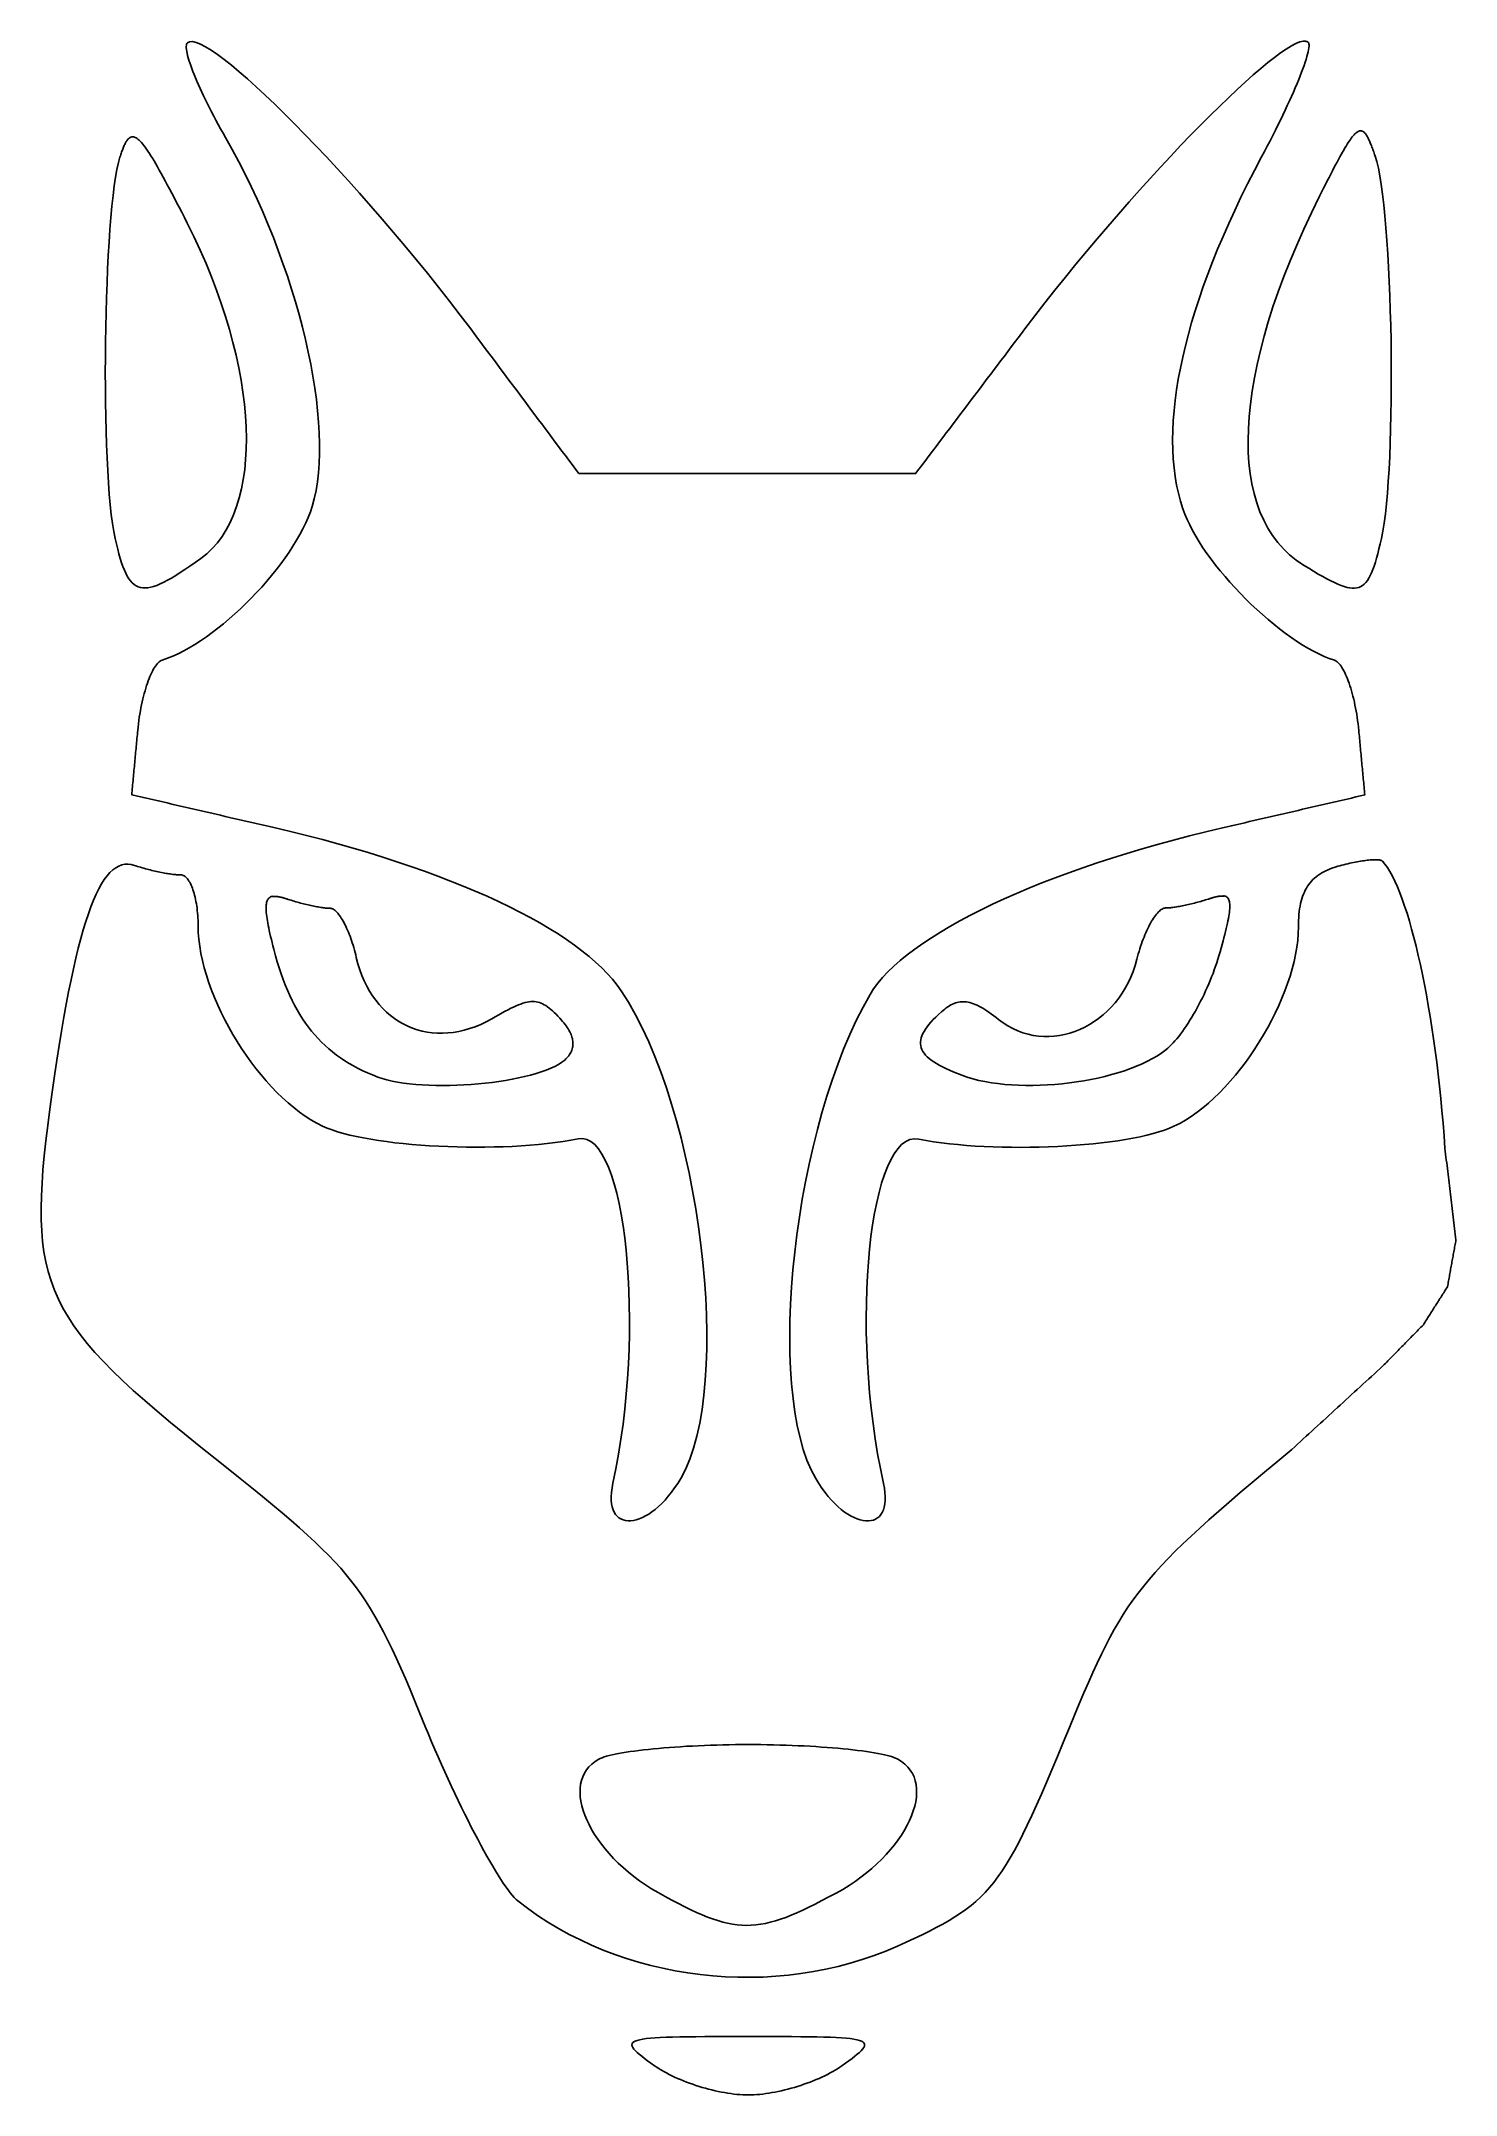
# Model space of a CAD drawing. Extents: x 36.6 to 80.1, y 112.1 to 175.2.
import ezdxf

# ---------------------------------------------------------------- set-up
doc = ezdxf.new("R2010")
doc.units = 0
doc.layers.add('Silkscreen', color=7, linetype='CONTINUOUS')

msp = doc.modelspace()

# ---------------------------------------------------------------- linework, layer by layer
at = {"layer": 'Silkscreen', "color": 7}
for points in [[(75.425613, 175.24907), (75.322405, 175.22387), (75.200298, 175.17417), (75.060128, 175.10067), (74.902723, 175.00427), (74.728915, 174.88575), (74.53953, 174.74597), (74.335402, 174.58579), (74.117356, 174.40604), (73.886225, 174.20757), (73.642837, 173.9912), (73.388022, 173.75779), (73.122609, 173.50816), (72.847428, 173.24316), (72.563308, 172.96362), (72.27108, 172.6704), (71.971572, 172.36432), (71.665615, 172.04622), (71.354038, 171.71695), (71.037669, 171.37735), (70.71734, 171.02825), (70.393879, 170.67048), (70.068116, 170.30491), (69.740881, 169.93236), (69.413003, 169.55367), (69.085312, 169.16967), (68.758636, 168.78122), (68.433807, 168.38914), (68.111654, 167.99429), (67.793005, 167.59748), (67.478691, 167.19958), (67.169541, 166.80141), (66.866384, 166.40382), (66.761384, 166.26479), (66.656384, 166.12578), (66.551385, 165.98675), (66.446385, 165.84772), (66.341385, 165.70871), (66.236385, 165.56968), (66.131386, 165.43065), (66.026386, 165.29164), (65.921386, 165.15261), (65.816386, 165.01358), (65.711386, 164.87457), (65.606387, 164.73554), (65.501387, 164.59651), (65.396387, 164.4575), (65.291387, 164.31847), (65.186387, 164.17944), (65.081388, 164.04043), (64.976388, 163.9014), (64.871388, 163.76237), (64.766388, 163.62336), (64.661388, 163.48433), (64.556389, 163.34531), (64.451389, 163.20629), (64.346389, 163.06726), (64.241389, 162.92824), (64.136389, 162.78922), (64.03139, 162.65019), (63.92639, 162.51117), (63.82139, 162.37215), (63.71639, 162.23312), (63.611391, 162.0941), (63.506391, 161.95508), (63.344772, 161.95508), (63.183076, 161.95508), (63.02138, 161.95508), (62.859684, 161.95508), (62.697989, 161.95508), (62.536293, 161.95508), (62.374598, 161.95508), (62.212902, 161.95508), (62.051207, 161.95508), (61.889511, 161.95508), (61.727815, 161.95508), (61.566119, 161.95508), (61.404424, 161.95508), (61.242728, 161.95508), (61.081033, 161.95508), (60.919338, 161.95508), (60.757642, 161.95508), (60.595946, 161.95508), (60.43425, 161.95508), (60.272555, 161.95508), (60.110859, 161.95508), (59.949163, 161.95508), (59.787468, 161.95508), (59.625773, 161.95508), (59.464077, 161.95508), (59.302381, 161.95508), (59.140685, 161.95508), (58.97899, 161.95508), (58.817294, 161.95508), (58.655598, 161.95508), (58.493904, 161.95508), (58.332208, 161.95508), (58.170512, 161.95508), (58.008816, 161.95508), (57.84712, 161.95508), (57.685424, 161.95508), (57.523728, 161.95508), (57.362032, 161.95508), (57.200337, 161.95508), (57.038642, 161.95508), (56.876946, 161.95508), (56.71525, 161.95508), (56.553554, 161.95508), (56.391858, 161.95508), (56.230162, 161.95508), (56.068466, 161.95508), (55.906771, 161.95508), (55.745075, 161.95508), (55.583379, 161.95508), (55.421683, 161.95508), (55.259988, 161.95508), (55.098292, 161.95508), (54.936596, 161.95508), (54.7749, 161.95508), (54.613205, 161.95508), (54.451509, 161.95508), (54.289813, 161.95508), (54.128117, 161.95508), (53.966421, 161.95508), (53.804725, 161.95508), (53.643029, 161.95508), (53.481334, 161.95508), (53.319638, 161.95508), (53.157943, 161.95508), (53.054081, 162.094), (52.950219, 162.23293), (52.846357, 162.37187), (52.742496, 162.51079), (52.638634, 162.64972), (52.534772, 162.78865), (52.430911, 162.92757), (52.327049, 163.0665), (52.223187, 163.20544), (52.119326, 163.34436), (52.015464, 163.48329), (51.911602, 163.62222), (51.807741, 163.76115), (51.703879, 163.90007), (51.600017, 164.03901), (51.496155, 164.17794), (51.392294, 164.31686), (51.288432, 164.45579), (51.18457, 164.59472), (51.080709, 164.73364), (50.976847, 164.87258), (50.872985, 165.01151), (50.769124, 165.15043), (50.665262, 165.28936), (50.5614, 165.42829), (50.457538, 165.56722), (50.353677, 165.70615), (50.249815, 165.84508), (50.145953, 165.98401), (50.042092, 166.12293), (49.93823, 166.26186), (49.834368, 166.40079), (49.510346, 166.82976), (49.179817, 167.25874), (48.843766, 167.68673), (48.50318, 168.11273), (48.159042, 168.53575), (47.81234, 168.9548), (47.46406, 169.36886), (47.115187, 169.77697), (46.766705, 170.17812), (46.419603, 170.5713), (46.074864, 170.95555), (45.733474, 171.32983), (45.39642, 171.69318), (45.064687, 172.04459), (44.739261, 172.38306), (44.421126, 172.7076), (44.111271, 173.01723), (43.810679, 173.31093), (43.520336, 173.58772), (43.241229, 173.8466), (42.974341, 174.08657), (42.720661, 174.30664), (42.481173, 174.50582), (42.256863, 174.68311), (42.048717, 174.83751), (41.85772, 174.96804), (41.684858, 175.07368), (41.531117, 175.15348), (41.397482, 175.20638), (41.284939, 175.23148), (41.194469, 175.22748), (41.127069, 175.19388), (41.111909, 175.17528), (41.100829, 175.15018), (41.093729, 175.11878), (41.090529, 175.08128), (41.091256, 175.03778), (41.095756, 174.98848), (41.103956, 174.93358), (41.115816, 174.87328), (41.131236, 174.80768), (41.150136, 174.73708), (41.172456, 174.66158), (41.198116, 174.58148), (41.227036, 174.49688), (41.259136, 174.40798), (41.294356, 174.31488), (41.332606, 174.21798), (41.373816, 174.11734), (41.417916, 174.01312), (41.464826, 173.90553), (41.514476, 173.79476), (41.566796, 173.68098), (41.621696, 173.5644), (41.679116, 173.44519), (41.738976, 173.32356), (41.801196, 173.19967), (41.865706, 173.07372), (41.932436, 172.94588), (42.001296, 172.81636), (42.072216, 172.68534), (42.145126, 172.553), (42.219956, 172.41952), (42.296626, 172.28509), (42.504429, 171.91531), (42.705719, 171.54003), (42.900344, 171.15992), (43.088152, 170.77561), (43.268989, 170.38775), (43.442702, 169.99701), (43.609141, 169.60402), (43.768152, 169.20942), (43.919583, 168.81388), (44.06328, 168.41804), (44.199093, 168.02255), (44.326867, 167.62805), (44.44645, 167.23521), (44.557692, 166.84466), (44.660436, 166.45707), (44.754526, 166.07306), (44.839816, 165.6933), (44.916166, 165.31844), (44.983406, 164.9491), (45.041386, 164.58598), (45.089956, 164.22968), (45.128966, 163.88087), (45.158246, 163.5402), (45.177666, 163.20833), (45.187066, 162.88588), (45.186294, 162.57353), (45.175194, 162.27191), (45.153624, 161.98168), (45.121424, 161.70347), (45.078434, 161.43794), (45.024514, 161.18576), (44.959494, 160.94754), (44.903984, 160.78145), (44.838114, 160.61179), (44.762354, 160.43905), (44.677164, 160.26371), (44.583004, 160.08622), (44.480354, 159.90709), (44.369666, 159.72676), (44.251406, 159.54573), (44.12604, 159.36446), (43.994032, 159.18344), (43.855845, 159.00315), (43.711944, 158.82403), (43.562794, 158.6466), (43.408858, 158.4713), (43.250601, 158.29863), (43.088487, 158.12906), (42.922981, 157.96305), (42.754547, 157.8011), (42.583649, 157.64366), (42.410751, 157.49122), (42.236318, 157.34426), (42.060814, 157.20325), (41.884703, 157.06866), (41.708449, 156.94097), (41.532518, 156.82065), (41.357372, 156.70819), (41.183477, 156.60407), (41.011297, 156.50867), (40.841295, 156.42257), (40.673936, 156.34627), (40.509686, 156.28017), (40.349006, 156.22487), (40.319786, 156.21317), (40.290456, 156.19657), (40.261066, 156.17507), (40.231666, 156.14887), (40.202296, 156.11807), (40.173006, 156.08287), (40.143856, 156.04337), (40.114886, 155.99977), (40.086136, 155.95217), (40.057666, 155.90067), (40.029516, 155.84547), (40.001736, 155.78657), (39.974376, 155.72427), (39.947496, 155.65857), (39.921126, 155.58977), (39.895316, 155.51787), (39.870116, 155.44307), (39.845586, 155.36547), (39.821756, 155.28527), (39.798686, 155.20267), (39.776416, 155.11767), (39.755006, 155.03037), (39.734496, 154.94117), (39.714936, 154.84987), (39.696376, 154.75687), (39.678866, 154.66217), (39.662446, 154.56597), (39.647166, 154.46837), (39.633076, 154.36957), (39.620216, 154.26967), (39.608646, 154.16872), (39.598426, 154.06693), (39.592626, 154.00503), (39.586826, 153.94313), (39.581026, 153.88123), (39.575226, 153.81933), (39.569426, 153.75753), (39.563626, 153.69563), (39.557826, 153.63373), (39.552026, 153.57183), (39.546226, 153.51003), (39.540426, 153.44813), (39.534626, 153.38623), (39.528826, 153.32433), (39.523026, 153.26243), (39.517226, 153.20053), (39.511426, 153.13863), (39.505626, 153.07673), (39.499826, 153.01493), (39.494026, 152.95303), (39.488226, 152.89113), (39.482426, 152.82923), (39.476626, 152.76743), (39.470826, 152.70553), (39.465026, 152.64363), (39.459226, 152.58173), (39.453426, 152.51983), (39.447626, 152.45793), (39.441826, 152.39603), (39.436026, 152.33413), (39.430226, 152.27233), (39.424426, 152.21043), (39.418626, 152.14853), (39.412826, 152.08663), (39.549501, 152.05503), (39.686176, 152.02343), (39.822849, 151.99183), (39.959524, 151.96023), (40.096199, 151.92863), (40.232872, 151.89703), (40.369547, 151.86543), (40.506221, 151.83383), (40.642895, 151.80223), (40.77957, 151.77063), (40.916244, 151.73903), (41.052919, 151.70743), (41.189593, 151.67583), (41.326267, 151.64423), (41.462942, 151.61263), (41.599616, 151.58103), (41.73629, 151.54943), (41.872965, 151.51783), (42.00964, 151.48623), (42.146313, 151.45463), (42.282988, 151.42303), (42.419662, 151.39143), (42.556336, 151.35983), (42.693011, 151.32823), (42.829685, 151.29663), (42.966359, 151.26503), (43.103034, 151.23343), (43.239708, 151.20183), (43.376383, 151.17023), (43.513057, 151.13863), (43.649731, 151.10703), (43.786406, 151.07543), (44.291312, 150.95592), (44.78745, 150.83293), (45.274591, 150.70659), (45.752506, 150.57698), (46.220966, 150.44423), (46.679741, 150.30843), (47.128605, 150.16971), (47.567328, 150.02815), (47.99568, 149.88388), (48.413434, 149.737), (48.82036, 149.58762), (49.21623, 149.43583), (49.600816, 149.28176), (49.973886, 149.12551), (50.335216, 148.96719), (50.684573, 148.8069), (51.02173, 148.64476), (51.346459, 148.48086), (51.65853, 148.31532), (51.957715, 148.14825), (52.243785, 147.97975), (52.51651, 147.80993), (52.775664, 147.63889), (53.021016, 147.46677), (53.252337, 147.29363), (53.4694, 147.1196), (53.671976, 146.9448), (53.859834, 146.76932), (54.032749, 146.59328), (54.190489, 146.41678), (54.332826, 146.23992), (54.459531, 146.06283), (54.684249, 145.70752), (54.900533, 145.3255), (55.108143, 144.91871), (55.306844, 144.48907), (55.496397, 144.03854), (55.676567, 143.56905), (55.847115, 143.08256), (56.007803, 142.581), (56.158396, 142.06632), (56.298656, 141.54045), (56.428344, 141.00535), (56.547225, 140.46294), (56.655061, 139.91518), (56.751621, 139.36402), (56.836651, 138.81139), (56.909931, 138.25922), (56.971211, 137.70947), (57.020261, 137.16409), (57.056841, 136.625), (57.080721, 136.09415), (57.091661, 135.57351), (57.089461, 135.06498), (57.073801, 134.57053), (57.044481, 134.09209), (57.001271, 133.6316), (56.943931, 133.19102), (56.872221, 132.77227), (56.785901, 132.37732), (56.684747, 132.0081), (56.568516, 131.66654), (56.43697, 131.35459), (56.28987, 131.07421), (56.19734, 130.92348), (56.10233, 130.78191), (56.00526, 130.6495), (55.90657, 130.52629), (55.80668, 130.41232), (55.706011, 130.30757), (55.604984, 130.21217), (55.504031, 130.12607), (55.403573, 130.04937), (55.304033, 129.98197), (55.205843, 129.92397), (55.109413, 129.87537), (55.015173, 129.83627), (54.923553, 129.80667), (54.834973, 129.78667), (54.749853, 129.77617), (54.668623, 129.77523), (54.591703, 129.78323), (54.519533, 129.80153), (54.452523, 129.82943), (54.391103, 129.86713), (54.335693, 129.91453), (54.286713, 129.97163), (54.244593, 130.03853), (54.209763, 130.11533), (54.182643, 130.20193), (54.163653, 130.29843), (54.153223, 130.40481), (54.151723, 130.52113), (54.159723, 130.6474), (54.177513, 130.78367), (54.205553, 130.92995), (54.297403, 131.37327), (54.379683, 131.82396), (54.452533, 132.28056), (54.516113, 132.7416), (54.570563, 133.20563), (54.616033, 133.67118), (54.652673, 134.13678), (54.680633, 134.60096), (54.700053, 135.06227), (54.711083, 135.51925), (54.713883, 135.97042), (54.708583, 136.41432), (54.695343, 136.84948), (54.674323, 137.27445), (54.645653, 137.68776), (54.609483, 138.08795), (54.565973, 138.47354), (54.515263, 138.84309), (54.457503, 139.1951), (54.392843, 139.52814), (54.321423, 139.84074), (54.243413, 140.13142), (54.158943, 140.39873), (54.068163, 140.6412), (53.971223, 140.85737), (53.868267, 141.04575), (53.759454, 141.20492), (53.644927, 141.33338), (53.524834, 141.42968), (53.399325, 141.49238), (53.268547, 141.51998), (53.132649, 141.51098), (52.907877, 141.46898), (52.673538, 141.43078), (52.430456, 141.39658), (52.179454, 141.36608), (51.921355, 141.33938), (51.656985, 141.31648), (51.387166, 141.29728), (51.112722, 141.28178), (50.834478, 141.26988), (50.553258, 141.26188), (50.269884, 141.25688), (49.985181, 141.25588), (49.699974, 141.25788), (49.415084, 141.26288), (49.131336, 141.27188), (48.849555, 141.28418), (48.570565, 141.29978), (48.295187, 141.31868), (48.024248, 141.34078), (47.75857, 141.36608), (47.498978, 141.39438), (47.246295, 141.42588), (47.001344, 141.46048), (46.764951, 141.49798), (46.537938, 141.53858), (46.32113, 141.58198), (46.115351, 141.62838), (45.921423, 141.67758), (45.740172, 141.72958), (45.57242, 141.78438), (45.418992, 141.84178), (45.280711, 141.90198), (45.101837, 141.99258), (44.923256, 142.09554), (44.745321, 142.21014), (44.568385, 142.33586), (44.392801, 142.47214), (44.218923, 142.6184), (44.047105, 142.77407), (43.877698, 142.9386), (43.711056, 143.1114), (43.547533, 143.29192), (43.387482, 143.47958), (43.231254, 143.6738), (43.079206, 143.87403), (42.931687, 144.07971), (42.789055, 144.29025), (42.651658, 144.50508), (42.519853, 144.72366), (42.393992, 144.94539), (42.274428, 145.16972), (42.161514, 145.39606), (42.055604, 145.62388), (41.957054, 145.85258), (41.866204, 146.0816), (41.783414, 146.31037), (41.709044, 146.53832), (41.643444, 146.76489), (41.586974, 146.9895), (41.539974, 147.2116), (41.502804, 147.4306), (41.475814, 147.64594), (41.459364, 147.85706), (41.453764, 148.06338), (41.453065, 148.14348), (41.450965, 148.22248), (41.447565, 148.30038), (41.442865, 148.37708), (41.436865, 148.45248), (41.429565, 148.52648), (41.421165, 148.59888), (41.411565, 148.66968), (41.400805, 148.73878), (41.388945, 148.80608), (41.376015, 148.87138), (41.362055, 148.93468), (41.347095, 148.99588), (41.331175, 149.05488), (41.314315, 149.11158), (41.296555, 149.16588), (41.277935, 149.21758), (41.258495, 149.26668), (41.238255, 149.31318), (41.217255, 149.35678), (41.195525, 149.39748), (41.173115, 149.43518), (41.150035, 149.46978), (41.126335, 149.50118), (41.102045, 149.52918), (41.077205, 149.55388), (41.051835, 149.57498), (41.025995, 149.59248), (40.999705, 149.60628), (40.972995, 149.61528), (40.945905, 149.62128), (40.918465, 149.62328), (40.889865, 149.62366), (40.859335, 149.62466), (40.826965, 149.62666), (40.792845, 149.62966), (40.757065, 149.63266), (40.719725, 149.63666), (40.680915, 149.64066), (40.640715, 149.64566), (40.599225, 149.65166), (40.556535, 149.65766), (40.512725, 149.66466), (40.467895, 149.67166), (40.422135, 149.67966), (40.375545, 149.68766), (40.328205, 149.69666), (40.280205, 149.70566), (40.231645, 149.71616), (40.182615, 149.72706), (40.133195, 149.73846), (40.083475, 149.75026), (40.033555, 149.76236), (39.983525, 149.77486), (39.933465, 149.78786), (39.883485, 149.80116), (39.833665, 149.81476), (39.784095, 149.82866), (39.734875, 149.84286), (39.686085, 149.85726), (39.637815, 149.87196), (39.590165, 149.88696), (39.543205, 149.90216), (39.497045, 149.91756), (39.397215, 149.94396), (39.299145, 149.95526), (39.202785, 149.95126), (39.108085, 149.93166), (39.014975, 149.89636), (38.923405, 149.84526), (38.833305, 149.77816), (38.744635, 149.69496), (38.657335, 149.59536), (38.571355, 149.47926), (38.486635, 149.3465), (38.403115, 149.19692), (38.320745, 149.03037), (38.239465, 148.84669), (38.159215, 148.6457), (38.079935, 148.42726), (38.001585, 148.19119), (37.924095, 147.93734), (37.847425, 147.66553), (37.771505, 147.37564), (37.696285, 147.06746), (37.621705, 146.74086), (37.547715, 146.39567), (37.474265, 146.03174), (37.401295, 145.64888), (37.328745, 145.24694), (37.256545, 144.82579), (37.184655, 144.38522), (37.113015, 143.92509), (37.041575, 143.44525), (36.970275, 142.94553), (36.899055, 142.42576), (36.833525, 141.92372), (36.775775, 141.44655), (36.726475, 140.99285), (36.686295, 140.5612), (36.655895, 140.15018), (36.635945, 139.75838), (36.627045, 139.38439), (36.630045, 139.02679), (36.645465, 138.68417), (36.674015, 138.35512), (36.716355, 138.03821), (36.773165, 137.73203), (36.845105, 137.43519), (36.932855, 137.14624), (37.037075, 136.86379), (37.158442, 136.58641), (37.297621, 136.31271), (37.455278, 136.04125), (37.632087, 135.77063), (37.828714, 135.49943), (38.045827, 135.22624), (38.284098, 134.94964), (38.544194, 134.66823), (38.826784, 134.38057), (39.132538, 134.08527), (39.462125, 133.7809), (39.816213, 133.46606), (40.195473, 133.13932), (40.600571, 132.79928), (41.032178, 132.44453), (41.490963, 132.07363), (41.977594, 131.6852), (42.374572, 131.36943), (42.748836, 131.07034), (43.101397, 130.78665), (43.433268, 130.51707), (43.745462, 130.26029), (44.038992, 130.01503), (44.314869, 129.78001), (44.574107, 129.55393), (44.817719, 129.33551), (45.046715, 129.12345), (45.26211, 128.91645), (45.464915, 128.71324), (45.656145, 128.51251), (45.836809, 128.313), (46.007922, 128.11338), (46.170496, 127.91239), (46.325544, 127.70872), (46.474077, 127.50111), (46.617109, 127.28823), (46.755652, 127.06882), (46.890718, 126.84157), (47.023321, 126.6052), (47.154473, 126.35842), (47.285186, 126.09993), (47.416473, 125.82845), (47.549346, 125.5427), (47.684819, 125.24137), (47.823902, 124.92317), (47.96761, 124.58682), (48.116954, 124.23103), (48.272947, 123.8545), (48.436603, 123.45595), (48.534233, 123.2195), (48.633123, 122.98406), (48.733083, 122.74997), (48.833942, 122.51758), (48.935506, 122.28723), (49.037598, 122.05925), (49.140037, 121.83401), (49.242644, 121.61184), (49.345231, 121.39308), (49.447617, 121.17808), (49.549624, 120.96718), (49.651062, 120.76073), (49.751752, 120.55905), (49.851512, 120.36252), (49.950162, 120.17147), (50.047522, 119.98622), (50.143402, 119.80715), (50.237622, 119.63457), (50.330012, 119.46885), (50.420362, 119.31033), (50.508512, 119.15934), (50.594282, 119.01623), (50.677482, 118.88134), (50.757932, 118.75504), (50.835442, 118.63762), (50.909842, 118.52948), (50.980942, 118.43098), (51.048552, 118.34238), (51.112502, 118.26408), (51.172612, 118.19648), (51.228692, 118.13978), (51.280562, 118.09438), (51.579891, 117.86518), (51.888307, 117.64739), (52.205322, 117.44106), (52.530447, 117.24624), (52.863197, 117.06301), (53.20308, 116.89141), (53.549613, 116.73151), (53.902306, 116.58334), (54.260671, 116.44701), (54.62422, 116.32252), (54.992467, 116.20997), (55.364922, 116.10943), (55.741099, 116.02093), (56.120509, 115.94453), (56.502667, 115.88023), (56.887082, 115.82813), (57.273267, 115.78833), (57.660735, 115.76093), (58.048999, 115.74583), (58.437569, 115.74383), (58.82596, 115.75283), (59.213683, 115.77523), (59.600248, 115.81033), (59.985172, 115.85803), (60.367963, 115.91853), (60.748135, 115.99173), (61.125201, 116.07783), (61.498672, 116.17693), (61.868061, 116.28895), (62.23288, 116.41399), (62.592641, 116.55213), (62.946856, 116.70341), (63.21455, 116.82447), (63.46741, 116.94081), (63.706259, 117.05349), (63.931919, 117.16355), (64.145213, 117.27202), (64.346966, 117.37998), (64.537997, 117.48844), (64.719131, 117.59847), (64.89119, 117.7111), (65.054997, 117.82737), (65.211375, 117.94834), (65.361147, 118.07504), (65.505133, 118.20854), (65.644159, 118.34986), (65.779047, 118.50006), (65.910619, 118.66017), (66.039698, 118.83124), (66.167105, 119.01433), (66.293667, 119.21047), (66.420202, 119.4207), (66.547536, 119.64609), (66.676489, 119.88766), (66.807886, 120.14647), (66.942549, 120.42356), (67.081301, 120.71996), (67.224965, 121.03674), (67.374362, 121.37493), (67.530315, 121.73558), (67.693649, 122.11973), (67.865184, 122.52843), (68.045745, 122.96273), (68.236153, 123.42366), (68.391252, 123.79841), (68.539796, 124.15329), (68.682821, 124.4896), (68.82136, 124.80862), (68.956446, 125.11167), (69.089113, 125.40001), (69.220396, 125.67496), (69.351326, 125.93778), (69.48294, 126.18979), (69.616267, 126.43226), (69.752344, 126.6665), (69.892205, 126.89378), (70.036881, 127.11542), (70.187408, 127.33269), (70.344818, 127.54689), (70.510145, 127.75931), (70.684423, 127.97124), (70.868686, 128.18398), (71.063967, 128.39881), (71.2713, 128.61703), (71.491718, 128.83992), (71.726255, 129.06879), (71.975945, 129.30491), (72.241822, 129.54959), (72.524918, 129.80412), (72.826266, 130.06978), (73.146903, 130.34787), (73.48786, 130.63969), (73.850172, 130.94651), (74.234871, 131.26963), (74.642992, 131.61035), (75.075568, 131.96996), (75.162948, 132.05006), (75.250328, 132.13016), (75.337708, 132.21026), (75.425088, 132.29036), (75.512468, 132.37046), (75.599848, 132.45056), (75.687228, 132.53066), (75.774608, 132.61076), (75.861988, 132.69086), (75.949368, 132.77096), (76.036748, 132.85106), (76.124128, 132.93116), (76.211508, 133.01126), (76.298888, 133.09136), (76.386268, 133.17146), (76.473648, 133.25156), (76.561028, 133.33166), (76.648408, 133.41176), (76.735788, 133.49186), (76.823168, 133.57196), (76.910548, 133.65206), (76.997928, 133.73216), (77.085308, 133.81226), (77.172688, 133.89236), (77.260068, 133.97246), (77.347448, 134.05256), (77.434828, 134.13266), (77.522208, 134.21276), (77.609588, 134.29286), (77.696968, 134.37296), (77.784348, 134.45306), (77.871728, 134.53316), (77.910588, 134.57266), (77.949448, 134.61226), (77.988308, 134.65186), (78.027168, 134.69136), (78.066028, 134.73096), (78.104888, 134.77056), (78.143748, 134.81006), (78.182608, 134.84966), (78.221468, 134.88926), (78.260328, 134.92876), (78.299188, 134.96836), (78.338048, 135.00796), (78.376908, 135.04746), (78.415768, 135.08706), (78.454628, 135.12666), (78.493488, 135.16616), (78.532348, 135.20576), (78.571208, 135.24536), (78.610068, 135.28486), (78.648928, 135.32446), (78.687788, 135.36396), (78.726648, 135.40356), (78.765508, 135.44316), (78.804368, 135.48266), (78.843228, 135.52216), (78.882088, 135.56176), (78.920948, 135.60126), (78.959808, 135.64086), (78.998668, 135.68046), (79.037528, 135.71996), (79.076388, 135.75956), (79.115248, 135.79916), (79.138448, 135.83566), (79.161658, 135.87216), (79.184858, 135.90866), (79.208068, 135.94516), (79.231268, 135.98166), (79.254468, 136.01816), (79.277668, 136.05466), (79.300878, 136.09116), (79.324078, 136.12766), (79.347288, 136.16416), (79.370488, 136.20066), (79.393698, 136.23716), (79.416898, 136.27366), (79.440098, 136.31016), (79.463298, 136.34666), (79.486498, 136.38316), (79.509698, 136.41966), (79.532908, 136.45616), (79.556108, 136.49266), (79.579318, 136.52916), (79.602518, 136.56566), (79.625728, 136.60216), (79.648928, 136.63866), (79.672128, 136.67516), (79.695338, 136.71166), (79.718538, 136.74816), (79.741748, 136.78466), (79.764948, 136.82116), (79.788158, 136.85766), (79.811358, 136.89416), (79.834558, 136.93066), (79.857758, 136.96716), (79.865858, 137.01206), (79.873958, 137.05696), (79.882058, 137.10186), (79.890158, 137.14676), (79.898258, 137.19166), (79.906358, 137.23656), (79.914458, 137.28146), (79.922558, 137.32636), (79.930658, 137.37126), (79.938758, 137.41616), (79.946858, 137.46106), (79.954958, 137.50596), (79.963058, 137.55086), (79.971158, 137.59576), (79.979258, 137.64066), (79.987358, 137.68556), (79.995458, 137.73046), (80.003558, 137.77536), (80.011658, 137.82026), (80.019758, 137.86516), (80.027858, 137.91006), (80.035958, 137.95496), (80.044058, 137.99986), (80.052158, 138.04476), (80.060258, 138.08966), (80.068358, 138.13456), (80.076458, 138.17946), (80.084558, 138.22436), (80.092658, 138.26926), (80.100758, 138.31416), (80.108858, 138.35906), (80.116958, 138.40396), (80.106418, 138.49186), (80.095878, 138.57976), (80.085338, 138.66766), (80.074798, 138.75556), (80.064258, 138.84346), (80.053718, 138.93136), (80.043178, 139.01926), (80.032638, 139.10716), (80.022098, 139.19506), (80.011558, 139.28296), (80.001018, 139.37086), (79.990478, 139.45876), (79.979938, 139.54666), (79.969398, 139.63456), (79.958858, 139.72246), (79.948318, 139.81036), (79.937778, 139.89826), (79.927238, 139.98616), (79.916698, 140.07406), (79.906158, 140.16196), (79.895618, 140.24986), (79.885078, 140.33776), (79.874538, 140.42566), (79.863998, 140.51356), (79.853458, 140.60146), (79.842918, 140.68936), (79.832378, 140.77726), (79.821838, 140.86516), (79.811298, 140.95306), (79.800758, 141.04096), (79.790218, 141.12886), (79.779678, 141.21676), (79.752088, 141.60654), (79.721438, 141.99347), (79.687808, 142.37711), (79.651308, 142.75701), (79.612028, 143.1327), (79.570058, 143.50377), (79.525498, 143.86973), (79.478458, 144.23014), (79.429028, 144.58458), (79.377308, 144.93257), (79.323398, 145.27368), (79.267388, 145.60744), (79.209378, 145.93342), (79.149468, 146.25117), (79.087748, 146.56022), (79.024318, 146.86014), (78.959288, 147.15049), (78.892738, 147.43078), (78.824778, 147.70061), (78.755508, 147.9595), (78.685018, 148.20701), (78.613398, 148.44269), (78.540758, 148.66609), (78.467188, 148.87675), (78.392798, 149.07426), (78.317688, 149.25812), (78.241938, 149.42791), (78.165658, 149.58317), (78.088928, 149.72346), (78.011868, 149.84834), (77.934558, 149.95733), (77.857108, 150.04993), (77.847308, 150.05793), (77.834458, 150.06493), (77.818678, 150.07093), (77.800078, 150.07593), (77.778728, 150.07993), (77.754728, 150.08393), (77.728148, 150.08693), (77.699098, 150.08893), (77.667658, 150.08988), (77.633908, 150.08993), (77.597928, 150.08908), (77.559818, 150.08708), (77.519678, 150.08508), (77.477578, 150.08208), (77.433618, 150.07808), (77.387868, 150.07308), (77.340438, 150.06708), (77.291408, 150.06108), (77.240858, 150.05408), (77.188888, 150.04608), (77.135578, 150.03708), (77.081018, 150.02808), (77.025278, 150.01728), (76.968468, 150.00578), (76.910678, 149.99358), (76.851978, 149.98058), (76.792468, 149.96688), (76.732248, 149.95248), (76.671378, 149.93738), (76.609968, 149.92158), (76.548098, 149.90518), (76.485848, 149.88808), (76.406068, 149.86448), (76.329318, 149.83918), (76.255588, 149.81208), (76.184818, 149.78318), (76.116988, 149.75238), (76.052068, 149.71968), (75.990008, 149.68498), (75.930788, 149.64818), (75.874378, 149.60938), (75.820738, 149.56838), (75.769838, 149.52528), (75.721648, 149.47988), (75.676128, 149.43218), (75.633248, 149.38208), (75.592968, 149.32968), (75.555258, 149.27478), (75.520108, 149.21748), (75.487448, 149.15758), (75.457268, 149.09508), (75.429528, 149.02998), (75.404208, 148.96208), (75.381258, 148.89148), (75.360648, 148.81808), (75.342348, 148.74178), (75.326328, 148.66268), (75.312548, 148.58058), (75.300978, 148.49548), (75.291578, 148.40728), (75.284278, 148.31598), (75.279078, 148.22158), (75.275978, 148.12388), (75.274978, 148.02293), (75.269378, 147.8194), (75.252848, 147.6109), (75.225728, 147.39799), (75.188378, 147.18126), (75.141158, 146.96128), (75.084428, 146.73862), (75.018558, 146.51387), (74.943898, 146.28759), (74.860808, 146.06037), (74.769648, 145.83277), (74.670768, 145.60538), (74.564537, 145.37877), (74.451313, 145.15351), (74.331455, 144.93018), (74.205324, 144.70937), (74.073277, 144.49162), (73.935673, 144.27755), (73.792874, 144.06769), (73.645237, 143.86266), (73.493122, 143.66301), (73.336889, 143.46931), (73.176896, 143.28215), (73.013504, 143.1021), (72.84707, 142.92975), (72.677955, 142.76565), (72.506519, 142.61038), (72.333119, 142.46454), (72.158116, 142.32868), (71.981869, 142.20339), (71.804737, 142.08924), (71.62708, 141.98681), (71.449255, 141.89671), (71.311004, 141.83651), (71.157502, 141.77911), (70.989582, 141.72441), (70.808082, 141.67241), (70.613839, 141.62321), (70.407688, 141.57681), (70.190466, 141.53341), (69.963007, 141.49281), (69.72615, 141.45521), (69.480731, 141.42061), (69.227584, 141.38911), (68.967547, 141.36061), (68.701456, 141.33531), (68.430147, 141.31321), (68.154455, 141.29431), (67.875219, 141.27871), (67.593273, 141.26641), (67.309453, 141.25741), (67.024596, 141.25241), (66.73954, 141.25041), (66.455117, 141.25141), (66.172167, 141.25641), (65.891524, 141.26441), (65.614026, 141.27631), (65.340507, 141.29181), (65.071805, 141.31101), (64.808755, 141.33391), (64.552195, 141.36061), (64.302958, 141.39111), (64.061884, 141.42541), (63.829807, 141.46361), (63.607563, 141.50571), (63.467265, 141.51621), (63.332369, 141.49051), (63.203019, 141.42991), (63.079363, 141.33601), (62.961546, 141.21014), (62.849715, 141.05372), (62.744014, 140.8682), (62.644584, 140.655), (62.551584, 140.41552), (62.465154, 140.15119), (62.385434, 139.86344), (62.312574, 139.55367), (62.246724, 139.22333), (62.188024, 138.87381), (62.136634, 138.50655), (62.092684, 138.12297), (62.056314, 137.72448), (62.027694, 137.3125), (62.006954, 136.88846), (61.994234, 136.45378), (61.989734, 136.0099), (61.993534, 135.55819), (62.005774, 135.10012), (62.026624, 134.63708), (62.056244, 134.1705), (62.094764, 133.70181), (62.142334, 133.23242), (62.199104, 132.76375), (62.265214, 132.29723), (62.340814, 131.83427), (62.426044, 131.3763), (62.521054, 130.92473), (62.549524, 130.77843), (62.567704, 130.64215), (62.576004, 130.51585), (62.574804, 130.39952), (62.564684, 130.29313), (62.545934, 130.19663), (62.519024, 130.11003), (62.484374, 130.03333), (62.442414, 129.96643), (62.393564, 129.90933), (62.338254, 129.86193), (62.276904, 129.82433), (62.209944, 129.79633), (62.137804, 129.77803), (62.060904, 129.77003), (61.979674, 129.77096), (61.894544, 129.78146), (61.805944, 129.80146), (61.714284, 129.83106), (61.620004, 129.87016), (61.523514, 129.91876), (61.425254, 129.97676), (61.325654, 130.04416), (61.225133, 130.12096), (61.124116, 130.20706), (61.023036, 130.30256), (60.922315, 130.40731), (60.822375, 130.52129), (60.723645, 130.6445), (60.626555, 130.7769), (60.531525, 130.91848), (60.438995, 131.06919), (60.296554, 131.33993), (60.168635, 131.64072), (60.055044, 131.9698), (59.955584, 132.32542), (59.870054, 132.70583), (59.798254, 133.10927), (59.740004, 133.53401), (59.695094, 133.97828), (59.663334, 134.44034), (59.644524, 134.91842), (59.638424, 135.41079), (59.644924, 135.91569), (59.663774, 136.43135), (59.694784, 136.95604), (59.737774, 137.48801), (59.792534, 138.02549), (59.858854, 138.56674), (59.936554, 139.11001), (60.025434, 139.65355), (60.125304, 140.1956), (60.235951, 140.7344), (60.357188, 141.26822), (60.488817, 141.7953), (60.630641, 142.31387), (60.782465, 142.82221), (60.94409, 143.31853), (61.115321, 143.80111), (61.295961, 144.2682), (61.485812, 144.71802), (61.684679, 145.14884), (61.892365, 145.5589), (62.108672, 145.94645), (62.218916, 146.11891), (62.347545, 146.2923), (62.494193, 146.46645), (62.658493, 146.64119), (62.840083, 146.81634), (63.038596, 146.99172), (63.253666, 147.16719), (63.484931, 147.34254), (63.732021, 147.51762), (63.994576, 147.69224), (64.272227, 147.86624), (64.564608, 148.03945), (64.871359, 148.21169), (65.192109, 148.38279), (65.526497, 148.55257), (65.874154, 148.72087), (66.234718, 148.8875), (66.607823, 149.05231), (66.993104, 149.21511), (67.390194, 149.37572), (67.798728, 149.534), (68.218344, 149.68974), (68.648674, 149.8428), (69.089352, 149.99298), (69.540015, 150.14012), (70.000296, 150.28405), (70.469832, 150.42458), (70.948255, 150.56157), (71.435203, 150.69482), (71.930308, 150.82415), (72.433206, 150.94941), (72.943531, 151.07043), (73.08017, 151.10203), (73.216808, 151.13363), (73.353447, 151.16523), (73.490086, 151.19683), (73.626725, 151.22843), (73.763364, 151.26003), (73.900003, 151.29163), (74.036641, 151.32323), (74.17328, 151.35483), (74.309919, 151.38643), (74.446558, 151.41803), (74.583197, 151.44963), (74.719835, 151.48123), (74.856474, 151.51283), (74.993113, 151.54443), (75.129752, 151.57603), (75.266391, 151.60763), (75.40303, 151.63923), (75.539668, 151.67083), (75.676307, 151.70243), (75.812946, 151.73403), (75.949585, 151.76563), (76.086224, 151.79723), (76.222863, 151.82883), (76.359501, 151.86043), (76.49614, 151.89203), (76.632779, 151.92363), (76.769418, 151.95523), (76.906057, 151.98683), (77.042696, 152.01843), (77.179335, 152.05003), (77.315974, 152.08163), (77.310174, 152.14353), (77.304374, 152.20543), (77.298574, 152.26723), (77.292774, 152.32913), (77.286974, 152.39103), (77.281174, 152.45293), (77.275374, 152.51473), (77.269574, 152.57663), (77.263774, 152.63853), (77.257974, 152.70043), (77.252174, 152.76233), (77.246374, 152.82423), (77.240574, 152.88613), (77.234774, 152.94803), (77.228974, 153.00993), (77.223174, 153.07173), (77.217374, 153.13363), (77.211574, 153.19553), (77.205774, 153.25743), (77.199974, 153.31923), (77.194174, 153.38113), (77.188374, 153.44303), (77.182574, 153.50493), (77.176774, 153.56673), (77.170974, 153.62863), (77.165174, 153.69053), (77.159374, 153.75243), (77.153574, 153.81433), (77.147774, 153.87623), (77.141974, 153.93813), (77.136174, 154.00003), (77.130374, 154.06183), (77.120154, 154.16352), (77.108594, 154.26448), (77.095734, 154.36438), (77.081644, 154.46318), (77.066364, 154.56078), (77.049944, 154.65698), (77.032434, 154.75168), (77.013864, 154.84478), (76.994304, 154.93608), (76.973794, 155.02538), (76.952384, 155.11268), (76.930114, 155.19768), (76.907044, 155.28028), (76.883214, 155.36048), (76.858684, 155.43808), (76.833484, 155.51288), (76.807674, 155.58478), (76.781294, 155.65358), (76.754404, 155.71928), (76.727044, 155.78168), (76.699264, 155.84058), (76.671114, 155.89578), (76.642644, 155.94728), (76.613894, 155.99488), (76.584914, 156.03848), (76.555754, 156.07798), (76.526474, 156.11318), (76.497104, 156.14398), (76.467704, 156.17018), (76.438314, 156.19168), (76.408984, 156.20828), (76.379774, 156.21998), (76.224302, 156.27368), (76.064565, 156.33818), (75.901055, 156.41298), (75.734261, 156.49768), (75.564673, 156.59168), (75.392785, 156.69453), (75.219085, 156.80579), (75.044066, 156.92492), (74.868218, 157.05145), (74.69203, 157.18487), (74.515996, 157.32469), (74.340604, 157.47043), (74.166347, 157.62161), (73.993715, 157.77771), (73.823199, 157.93826), (73.655289, 158.10276), (73.490477, 158.27074), (73.329253, 158.44167), (73.172108, 158.61509), (73.019532, 158.79051), (72.872017, 158.96742), (72.730055, 159.14535), (72.594135, 159.32379), (72.464747, 159.50227), (72.342383, 159.68029), (72.227534, 159.85736), (72.120691, 160.03297), (72.022341, 160.20667), (71.932981, 160.37793), (71.853101, 160.54628), (71.783191, 160.71123), (71.723741, 160.87229), (71.649691, 161.1088), (71.585631, 161.35333), (71.531531, 161.60576), (71.487351, 161.86594), (71.453051, 162.1337), (71.428601, 162.40892), (71.413971, 162.69142), (71.409171, 162.98108), (71.414171, 163.27772), (71.428811, 163.58121), (71.453131, 163.89141), (71.487101, 164.20815), (71.530701, 164.53128), (71.583871, 164.86066), (71.646591, 165.19615), (71.718841, 165.53759), (71.800571, 165.88482), (71.891751, 166.23772), (71.992346, 166.59611), (72.102328, 166.95986), (72.221661, 167.32881), (72.35031, 167.70282), (72.488243, 168.08174), (72.635426, 168.4654), (72.791825, 168.85368), (72.957409, 169.24642), (73.132141, 169.64347), (73.315989, 170.04468), (73.50892, 170.44989), (73.710899, 170.85896), (73.921894, 171.27175), (74.141872, 171.68811), (74.230902, 171.85506), (74.318012, 172.02061), (74.403092, 172.18451), (74.486062, 172.34656), (74.566812, 172.50651), (74.645262, 172.66415), (74.721322, 172.81925), (74.794912, 172.97158), (74.865912, 173.12092), (74.934252, 173.26704), (74.999832, 173.40972), (75.062562, 173.54873), (75.122342, 173.68384), (75.179092, 173.81484), (75.232722, 173.94148), (75.283122, 174.06356), (75.330212, 174.18084), (75.373902, 174.29309), (75.414102, 174.40009), (75.450722, 174.50168), (75.483652, 174.59748), (75.512822, 174.68738), (75.538122, 174.77118), (75.559472, 174.84858), (75.576772, 174.91938), (75.589942, 174.98338), (75.598942, 175.04028), (75.603542, 175.08988), (75.603749, 175.13198), (75.599449, 175.16638), (75.590549, 175.19278), (75.576969, 175.21098), (75.573569, 175.21398), (75.570069, 175.21698), (75.566469, 175.21898), (75.562769, 175.22098), (75.559069, 175.22298), (75.555269, 175.22498), (75.551369, 175.22698), (75.547369, 175.22898), (75.543269, 175.23098), (75.539069, 175.23298), (75.534769, 175.23498), (75.530369, 175.23598), (75.525869, 175.23698), (75.521269, 175.23798), (75.516669, 175.23898), (75.511969, 175.23998), (75.507169, 175.24095), (75.502169, 175.24181), (75.497069, 175.24255), (75.491869, 175.24318), (75.486569, 175.24369), (75.481269, 175.24408), (75.475869, 175.24436), (75.470369, 175.24451), (75.464769, 175.24457), (75.459069, 175.24449), (75.453269, 175.24431), (75.447469, 175.24401), (75.441569, 175.24359), (75.435569, 175.24306), (75.429469, 175.24242), (75.423269, 175.24165), (75.423269, 175.24165), (75.423268, 175.24164), (75.423268, 175.24164), (75.423268, 175.24164), (75.423267, 175.24163), (75.423267, 175.24163), (75.423266, 175.24162), (75.423266, 175.24162), (75.423266, 175.24161), (75.423265, 175.24161), (75.423265, 175.2416), (75.423264, 175.2416), (75.423264, 175.24158), (75.423264, 175.24158), (75.423263, 175.24158), (75.423263, 175.24157), (75.423262, 175.24157), (75.423262, 175.24156), (75.423262, 175.24156), (75.423261, 175.24155), (75.423261, 175.24155), (75.42326, 175.24154), (75.42326, 175.24154), (75.42326, 175.24153), (75.423259, 175.24153), (75.423259, 175.24152), (75.423257, 175.24152), (75.423257, 175.24152), (75.423257, 175.24151), (75.423256, 175.24151), (75.423256, 175.2415)], [(77.217183, 172.48791), (77.215283, 172.48826), (77.213283, 172.4886), (77.211283, 172.4889), (77.209283, 172.48919), (77.207283, 172.48944), (77.205283, 172.48967), (77.203283, 172.48988), (77.201283, 172.49006), (77.199283, 172.49022), (77.197283, 172.49036), (77.195283, 172.49046), (77.193283, 172.49054), (77.191283, 172.49059), (77.189283, 172.49062), (77.187283, 172.49061), (77.185283, 172.49058), (77.183283, 172.49052), (77.181283, 172.49043), (77.179283, 172.49031), (77.177283, 172.49017), (77.175183, 172.48999), (77.173083, 172.48979), (77.170983, 172.48954), (77.168883, 172.48928), (77.166783, 172.48898), (77.164683, 172.48865), (77.162583, 172.48828), (77.160483, 172.48789), (77.158383, 172.48746), (77.156283, 172.48699), (77.154183, 172.4865), (77.152083, 172.48597), (77.130303, 172.47897), (77.107913, 172.46847), (77.084873, 172.45477), (77.061143, 172.43777), (77.036663, 172.41747), (77.011403, 172.39377), (76.985303, 172.36667), (76.958323, 172.33607), (76.930423, 172.30207), (76.901543, 172.26457), (76.871633, 172.22347), (76.840663, 172.17877), (76.808573, 172.13047), (76.775323, 172.07847), (76.740873, 172.02287), (76.705173, 171.96357), (76.668163, 171.90047), (76.629813, 171.83357), (76.590063, 171.76287), (76.548883, 171.68837), (76.506213, 171.60997), (76.462003, 171.52767), (76.416213, 171.44137), (76.368803, 171.35107), (76.319713, 171.25677), (76.268913, 171.15847), (76.216353, 171.05605), (76.161973, 170.94952), (76.105743, 170.83884), (76.047603, 170.72396), (75.987513, 170.60489), (75.925423, 170.48155), (75.675983, 169.97388), (75.441493, 169.47278), (75.221965, 168.97858), (75.017416, 168.49162), (74.827859, 168.01223), (74.653307, 167.54074), (74.493778, 167.0775), (74.349284, 166.62281), (74.219841, 166.17702), (74.105462, 165.74048), (74.006162, 165.31348), (73.921952, 164.89639), (73.852852, 164.48953), (73.798872, 164.09323), (73.760042, 163.70783), (73.736352, 163.33365), (73.727852, 162.97104), (73.734452, 162.62031), (73.756312, 162.28181), (73.793382, 161.95587), (73.845682, 161.64281), (73.913222, 161.34299), (73.996012, 161.0567), (74.094072, 160.78431), (74.207411, 160.52614), (74.336049, 160.28252), (74.479998, 160.05379), (74.639274, 159.84027), (74.813891, 159.6423), (75.003863, 159.46021), (75.209207, 159.29434), (75.429934, 159.14501), (75.590551, 159.04661), (75.742464, 158.95511), (75.885991, 158.87061), (76.021447, 158.79321), (76.149153, 158.72311), (76.269424, 158.66031), (76.382579, 158.60501), (76.488935, 158.55731), (76.588815, 158.51731), (76.682525, 158.48511), (76.770395, 158.46081), (76.852725, 158.44451), (76.929855, 158.43651), (77.002085, 158.43648), (77.069735, 158.44448), (77.133135, 158.46128), (77.192585, 158.48658), (77.248415, 158.52048), (77.300935, 158.56318), (77.350475, 158.61468), (77.397335, 158.67528), (77.441845, 158.74498), (77.484325, 158.82378), (77.525085, 158.91188), (77.564445, 159.00948), (77.602715, 159.11655), (77.640225, 159.23326), (77.677285, 159.35971), (77.714225, 159.496), (77.751335, 159.64226), (77.788955, 159.79858), (77.827395, 159.96508), (77.871495, 160.18403), (77.911995, 160.43493), (77.948935, 160.71554), (77.982335, 161.0236), (78.012245, 161.3569), (78.038695, 161.7132), (78.061735, 162.09026), (78.081375, 162.48582), (78.097675, 162.89767), (78.110665, 163.32356), (78.120365, 163.76126), (78.126865, 164.20852), (78.130165, 164.6631), (78.130288, 165.12278), (78.127288, 165.5853), (78.121188, 166.04844), (78.111988, 166.50996), (78.099828, 166.96761), (78.084698, 167.41917), (78.066628, 167.86238), (78.045648, 168.29502), (78.021798, 168.71485), (77.995118, 169.11962), (77.965648, 169.50711), (77.933418, 169.87506), (77.898468, 170.22125), (77.860838, 170.54344), (77.820558, 170.83937), (77.777668, 171.10685), (77.732208, 171.34359), (77.684208, 171.54738), (77.633708, 171.71598), (77.618858, 171.75898), (77.604278, 171.80078), (77.589948, 171.84158), (77.575848, 171.88118), (77.561968, 171.91968), (77.548298, 171.95698), (77.534818, 171.99318), (77.521518, 172.02818), (77.508378, 172.06198), (77.495398, 172.09458), (77.482538, 172.12598), (77.469798, 172.15618), (77.457168, 172.18518), (77.444618, 172.21288), (77.432138, 172.23928), (77.419728, 172.26448), (77.407358, 172.28838), (77.395018, 172.31108), (77.382688, 172.33248), (77.370358, 172.35258), (77.358008, 172.37128), (77.345628, 172.38878), (77.333208, 172.40488), (77.320718, 172.41968), (77.308158, 172.43308), (77.295498, 172.44508), (77.282738, 172.45568), (77.269858, 172.46468), (77.256848, 172.47168), (77.243688, 172.47768), (77.230358, 172.48268), (77.216848, 172.48568), (77.216848, 172.48567), (77.216849, 172.48567), (77.216849, 172.48567), (77.216849, 172.48567), (77.216849, 172.48567), (77.216849, 172.48567), (77.21685, 172.48566), (77.21685, 172.48566), (77.21685, 172.48566), (77.21685, 172.48566), (77.216851, 172.48566), (77.216851, 172.48564), (77.216851, 172.48564), (77.216851, 172.48564), (77.216852, 172.48564), (77.216852, 172.48564), (77.216852, 172.48564), (77.216852, 172.48563), (77.216852, 172.48563), (77.216853, 172.48563), (77.216853, 172.48563), (77.216853, 172.48563), (77.216853, 172.48563), (77.216854, 172.48562), (77.216854, 172.48562), (77.216854, 172.48562), (77.216854, 172.48562), (77.216855, 172.48562), (77.216855, 172.48562), (77.216855, 172.48561), (77.216855, 172.48561)], [(39.468868, 172.30327), (39.453128, 172.30527), (39.437688, 172.30574), (39.422548, 172.30474), (39.407688, 172.30274), (39.393098, 172.29874), (39.378768, 172.29374), (39.364678, 172.28674), (39.350818, 172.27874), (39.337168, 172.26974), (39.323718, 172.25854), (39.310458, 172.24604), (39.297378, 172.23214), (39.284458, 172.21684), (39.271698, 172.20024), (39.259058, 172.18224), (39.246548, 172.16294), (39.234148, 172.14224), (39.221838, 172.12034), (39.209618, 172.09714), (39.197458, 172.07264), (39.185348, 172.04694), (39.173288, 172.01994), (39.161258, 171.99174), (39.149238, 171.96224), (39.137218, 171.93154), (39.125188, 171.89974), (39.113128, 171.86674), (39.101028, 171.83264), (39.088878, 171.79734), (39.076668, 171.76084), (39.064368, 171.72324), (39.051978, 171.68454), (39.004808, 171.51357), (38.960098, 171.30739), (38.917868, 171.06826), (38.878148, 170.79844), (38.840968, 170.5002), (38.806358, 170.1758), (38.774338, 169.82749), (38.744948, 169.45753), (38.718208, 169.0682), (38.694158, 168.66175), (38.672828, 168.24046), (38.654238, 167.80656), (38.638418, 167.36233), (38.625398, 166.91002), (38.615178, 166.45192), (38.607778, 165.99026), (38.603378, 165.52731), (38.601778, 165.06535), (38.603178, 164.60661), (38.607578, 164.15339), (38.614978, 163.70792), (38.625408, 163.27247), (38.638888, 162.8493), (38.655458, 162.44068), (38.675138, 162.04887), (38.697978, 161.67612), (38.723988, 161.32471), (38.753198, 160.99688), (38.785648, 160.69492), (38.821348, 160.42106), (38.860348, 160.17759), (38.902668, 159.96675), (38.942308, 159.79653), (38.981788, 159.63674), (39.021388, 159.4873), (39.061398, 159.34814), (39.102108, 159.2192), (39.143818, 159.1004), (39.186808, 158.99167), (39.231388, 158.89297), (39.277838, 158.80427), (39.326458, 158.72537), (39.377538, 158.65627), (39.431368, 158.59687), (39.488238, 158.54717), (39.548448, 158.50707), (39.612288, 158.47647), (39.680048, 158.45527), (39.752018, 158.44347), (39.828488, 158.44147), (39.909758, 158.44747), (39.996118, 158.46337), (40.087858, 158.48847), (40.185278, 158.52257), (40.288665, 158.56567), (40.398311, 158.61767), (40.514509, 158.67847), (40.637551, 158.74797), (40.767729, 158.82627), (40.905336, 158.91307), (41.050663, 159.00857), (41.204005, 159.11247), (41.365652, 159.2248), (41.535897, 159.34548), (41.718649, 159.48939), (41.888543, 159.65033), (42.045605, 159.82774), (42.189854, 160.02105), (42.321315, 160.22975), (42.440009, 160.45326), (42.545961, 160.69101), (42.639191, 160.94249), (42.719721, 161.20713), (42.787571, 161.48437), (42.842781, 161.77366), (42.885351, 162.07445), (42.915311, 162.38619), (42.932691, 162.70834), (42.937491, 163.04032), (42.929791, 163.38161), (42.909551, 163.73163), (42.876811, 164.08985), (42.831601, 164.45569), (42.773941, 164.82863), (42.703851, 165.2081), (42.621351, 165.59355), (42.526471, 165.98443), (42.419232, 166.38019), (42.299655, 166.78027), (42.167764, 167.18413), (42.02358, 167.59121), (41.867126, 168.00095), (41.698424, 168.41282), (41.517499, 168.82625), (41.32437, 169.24069), (41.119062, 169.6556), (41.033152, 169.82397), (40.950092, 169.98621), (40.869812, 170.14238), (40.792242, 170.29255), (40.717332, 170.43676), (40.645012, 170.57509), (40.575222, 170.7076), (40.507892, 170.83433), (40.442962, 170.95536), (40.380382, 171.07075), (40.320072, 171.18057), (40.261992, 171.28489), (40.206062, 171.38369), (40.152212, 171.47719), (40.100402, 171.56529), (40.050542, 171.64809), (40.002582, 171.72569), (39.956472, 171.79809), (39.912132, 171.86539), (39.869502, 171.92769), (39.828522, 171.98499), (39.789132, 172.03749), (39.751272, 172.08509), (39.714862, 172.12789), (39.679852, 172.16589), (39.646182, 172.19929), (39.613792, 172.22809), (39.582612, 172.25229), (39.552572, 172.27209), (39.523612, 172.28749), (39.495672, 172.29849), (39.468702, 172.30449), (39.468702, 172.30449), (39.468702, 172.30449), (39.468702, 172.30449), (39.468702, 172.30449), (39.468703, 172.30449), (39.468703, 172.30449), (39.468703, 172.30449), (39.468703, 172.30449), (39.468703, 172.30449), (39.468703, 172.30449), (39.468704, 172.30449), (39.468704, 172.30449), (39.468704, 172.30449), (39.468704, 172.30449), (39.468704, 172.30449), (39.468704, 172.30449), (39.468705, 172.30449), (39.468705, 172.30449), (39.468705, 172.30449), (39.468705, 172.30449), (39.468705, 172.30449), (39.468706, 172.30449), (39.468706, 172.30449), (39.468706, 172.30449), (39.468706, 172.30449), (39.468706, 172.30449), (39.468706, 172.30449), (39.468707, 172.30449), (39.468707, 172.30449), (39.468707, 172.30449), (39.468707, 172.30449)], [(43.755885, 148.96801), (43.728255, 148.96301), (43.702605, 148.95601), (43.678925, 148.94551), (43.657195, 148.93301), (43.637405, 148.91791), (43.619545, 148.90031), (43.603595, 148.88001), (43.589525, 148.85701), (43.577345, 148.83121), (43.567015, 148.80251), (43.558615, 148.77101), (43.552015, 148.73661), (43.547215, 148.69911), (43.544115, 148.65851), (43.542815, 148.61491), (43.543357, 148.56801), (43.545657, 148.51791), (43.549657, 148.46451), (43.555457, 148.40771), (43.562957, 148.34751), (43.572157, 148.28391), (43.583017, 148.21671), (43.595547, 148.14591), (43.609727, 148.07141), (43.625557, 147.99321), (43.643007, 147.91121), (43.662057, 147.82541), (43.682707, 147.73571), (43.704927, 147.64201), (43.728717, 147.54431), (43.754057, 147.44261), (43.780927, 147.33676), (43.832907, 147.14118), (43.887347, 146.95107), (43.944297, 146.76638), (44.003817, 146.58702), (44.065977, 146.41291), (44.130837, 146.24398), (44.198467, 146.08014), (44.268927, 145.92132), (44.342267, 145.76744), (44.418567, 145.61843), (44.497887, 145.47421), (44.580297, 145.33468), (44.665847, 145.19979), (44.754607, 145.06944), (44.846637, 144.94358), (44.942007, 144.82211), (45.040777, 144.70496), (45.143005, 144.59205), (45.248764, 144.48328), (45.358112, 144.37864), (45.471115, 144.278), (45.587833, 144.1813), (45.708332, 144.0883), (45.832674, 143.9991), (45.960923, 143.9136), (46.093144, 143.8318), (46.229397, 143.7535), (46.369748, 143.6787), (46.51426, 143.6073), (46.662996, 143.5392), (46.816019, 143.4743), (46.973394, 143.4126), (47.110565, 143.3656), (47.259294, 143.3234), (47.418699, 143.2861), (47.587898, 143.2535), (47.76601, 143.2256), (47.952153, 143.2022), (48.145445, 143.1833), (48.345003, 143.1688), (48.549947, 143.1583), (48.759393, 143.1523), (48.972461, 143.1503), (49.18827, 143.1523), (49.405935, 143.1583), (49.624576, 143.1688), (49.843312, 143.1829), (50.061259, 143.2007), (50.277537, 143.2222), (50.491264, 143.2474), (50.701556, 143.2761), (50.907535, 143.3083), (51.108316, 143.3438), (51.303017, 143.3826), (51.490758, 143.4245), (51.670657, 143.4696), (51.841831, 143.5178), (52.003398, 143.5689), (52.154477, 143.6229), (52.294186, 143.6797), (52.421645, 143.7392), (52.535968, 143.8014), (52.636279, 143.8661), (52.721689, 143.9333), (52.721689, 143.93333), (52.721689, 143.93336), (52.721689, 143.93339), (52.721689, 143.93343), (52.721689, 143.93346), (52.721689, 143.93349), (52.721689, 143.93352), (52.721689, 143.93355), (52.721689, 143.93359), (52.721689, 143.93363), (52.721689, 143.93366), (52.721689, 143.93369), (52.721689, 143.93372), (52.721689, 143.93375), (52.721689, 143.93378), (52.721689, 143.93382), (52.721689, 143.93385), (52.721689, 143.93388), (52.721689, 143.93391), (52.721689, 143.93394), (52.721689, 143.93397), (52.721689, 143.93401), (52.721689, 143.93404), (52.721689, 143.93407), (52.721689, 143.9341), (52.721689, 143.93413), (52.721689, 143.93416), (52.721689, 143.93421), (52.721689, 143.93424), (52.721689, 143.93427), (52.721689, 143.9343), (52.721689, 143.93433), (52.756419, 143.96633), (52.788599, 143.99893), (52.818239, 144.03203), (52.845329, 144.06563), (52.869879, 144.09983), (52.891879, 144.13463), (52.911339, 144.16993), (52.928259, 144.20573), (52.942629, 144.24203), (52.954459, 144.27893), (52.963759, 144.31633), (52.970459, 144.35423), (52.974659, 144.39273), (52.976359, 144.43173), (52.97549, 144.47123), (52.97209, 144.51133), (52.96619, 144.55183), (52.95769, 144.59283), (52.94666, 144.63433), (52.9331, 144.67633), (52.917, 144.71883), (52.89836, 144.76183), (52.87718, 144.80533), (52.85347, 144.84933), (52.82722, 144.89383), (52.79843, 144.93883), (52.76711, 144.98423), (52.73325, 145.03023), (52.69685, 145.07663), (52.65792, 145.12353), (52.61646, 145.17083), (52.57247, 145.21863), (52.51288, 145.28113), (52.45548, 145.33963), (52.40001, 145.39403), (52.34622, 145.44443), (52.29386, 145.49073), (52.24266, 145.53293), (52.19237, 145.57113), (52.14273, 145.60523), (52.09349, 145.63523), (52.04438, 145.66123), (51.99516, 145.68313), (51.94556, 145.70103), (51.89533, 145.71483), (51.84421, 145.72383), (51.79194, 145.72883), (51.73827, 145.73083), (51.68294, 145.72883), (51.62569, 145.72283), (51.56627, 145.71223), (51.50441, 145.69763), (51.43988, 145.67883), (51.3724, 145.65593), (51.30171, 145.62903), (51.22756, 145.59803), (51.14971, 145.56293), (51.06788, 145.52373), (50.98182, 145.48053), (50.89128, 145.43323), (50.796, 145.38183), (50.69571, 145.32633), (50.590168, 145.26673), (50.479111, 145.20293), (50.309526, 145.11073), (50.139763, 145.02943), (49.970092, 144.95903), (49.800788, 144.89943), (49.632124, 144.85033), (49.464372, 144.81173), (49.297805, 144.78343), (49.132697, 144.76543), (48.96932, 144.75843), (48.807948, 144.76043), (48.648854, 144.77243), (48.492309, 144.79413), (48.338588, 144.82553), (48.187964, 144.86633), (48.040708, 144.91663), (47.897095, 144.97603), (47.757397, 145.04463), (47.621887, 145.12223), (47.490838, 145.20873), (47.364523, 145.30403), (47.243216, 145.40793), (47.12719, 145.52031), (47.016715, 145.64109), (46.912063, 145.77011), (46.813513, 145.9073), (46.721343, 146.05249), (46.635803, 146.20558), (46.557193, 146.36644), (46.485763, 146.53494), (46.421813, 146.71098), (46.365593, 146.89441), (46.317383, 147.08513), (46.299173, 147.16273), (46.279993, 147.23933), (46.259893, 147.31473), (46.238933, 147.38903), (46.217163, 147.46203), (46.194623, 147.53373), (46.171373, 147.60393), (46.147473, 147.67253), (46.122963, 147.73943), (46.097893, 147.80463), (46.072323, 147.86793), (46.046303, 147.92933), (46.019883, 147.98863), (45.993113, 148.04583), (45.966053, 148.10083), (45.938753, 148.15343), (45.911263, 148.20363), (45.883623, 148.25123), (45.855903, 148.29623), (45.828143, 148.33843), (45.800393, 148.37793), (45.772713, 148.41453), (45.745153, 148.44803), (45.717763, 148.47833), (45.690593, 148.50553), (45.663703, 148.52933), (45.637133, 148.54973), (45.610943, 148.56673), (45.585183, 148.58013), (45.559903, 148.58913), (45.535163, 148.59513), (45.511003, 148.59713), (45.486153, 148.59752), (45.459363, 148.59852), (45.430733, 148.60052), (45.400333, 148.60252), (45.368253, 148.60552), (45.334573, 148.60952), (45.299383, 148.61352), (45.262773, 148.61852), (45.224823, 148.62452), (45.185623, 148.63052), (45.145253, 148.63752), (45.103793, 148.64452), (45.061343, 148.65252), (45.017983, 148.66052), (44.973783, 148.66952), (44.928853, 148.67852), (44.883253, 148.68902), (44.837083, 148.69982), (44.790433, 148.71102), (44.743383, 148.72262), (44.696013, 148.73462), (44.648413, 148.74692), (44.600663, 148.75972), (44.552853, 148.77282), (44.505063, 148.78622), (44.457393, 148.79992), (44.409913, 148.81382), (44.362713, 148.82802), (44.315883, 148.84242), (44.269493, 148.85712), (44.223643, 148.87202), (44.178413, 148.88712), (44.161593, 148.89212), (44.145013, 148.89712), (44.128673, 148.90212), (44.112573, 148.90712), (44.096703, 148.91212), (44.081063, 148.91612), (44.065663, 148.92012), (44.050503, 148.92412), (44.035573, 148.92812), (44.020873, 148.93212), (44.006403, 148.93512), (43.992163, 148.93812), (43.978173, 148.94112), (43.964413, 148.94412), (43.950883, 148.94712), (43.937583, 148.94912), (43.924503, 148.95112), (43.911653, 148.95312), (43.899043, 148.95512), (43.886663, 148.95712), (43.874513, 148.95812), (43.862593, 148.95912), (43.850893, 148.96008), (43.839423, 148.9608), (43.828193, 148.9613), (43.817183, 148.96155), (43.806403, 148.96156), (43.795843, 148.96133), (43.785513, 148.96086), (43.775393, 148.96014), (43.765493, 148.95917), (43.755793, 148.95817), (43.755793, 148.95815), (43.755793, 148.95812), (43.755793, 148.9581), (43.755793, 148.95808), (43.755793, 148.95806), (43.755793, 148.95805), (43.755793, 148.95803), (43.755793, 148.95801), (43.755793, 148.95799), (43.755793, 148.95797), (43.755793, 148.95795), (43.755793, 148.95793), (43.755791, 148.95791), (43.755791, 148.95789), (43.755791, 148.95787), (43.755791, 148.95785), (43.755791, 148.95783), (43.755791, 148.95781), (43.755791, 148.9578), (43.755791, 148.95778), (43.755791, 148.95776), (43.755791, 148.95773), (43.755791, 148.95771), (43.755791, 148.95769), (43.755791, 148.95768), (43.755791, 148.95766), (43.755791, 148.95764), (43.755791, 148.95762), (43.755791, 148.9576), (43.755791, 148.95758), (43.75579, 148.95757)], [(72.981417, 148.97001), (72.971917, 148.97101), (72.962117, 148.97201), (72.952107, 148.97295), (72.941887, 148.97361), (72.931347, 148.974), (72.920607, 148.97412), (72.909627, 148.97398), (72.898407, 148.97357), (72.886937, 148.97291), (72.875217, 148.97198), (72.863257, 148.97098), (72.851047, 148.96998), (72.838587, 148.96798), (72.825877, 148.96598), (72.812927, 148.96398), (72.799727, 148.96198), (72.786267, 148.95998), (72.772567, 148.95698), (72.758617, 148.95398), (72.744407, 148.95098), (72.729947, 148.94798), (72.715247, 148.94398), (72.700297, 148.93998), (72.685087, 148.93598), (72.669627, 148.93198), (72.653907, 148.92798), (72.637927, 148.92298), (72.621697, 148.91798), (72.605217, 148.91298), (72.588487, 148.90798), (72.571487, 148.90298), (72.554237, 148.89798), (72.508937, 148.88288), (72.462937, 148.86798), (72.416327, 148.85328), (72.369207, 148.83888), (72.321647, 148.82468), (72.273737, 148.81078), (72.225567, 148.79708), (72.177227, 148.78368), (72.128807, 148.77058), (72.080397, 148.75788), (72.032067, 148.74558), (71.983917, 148.73358), (71.936047, 148.72198), (71.888517, 148.71078), (71.841437, 148.70008), (71.794877, 148.68958), (71.748947, 148.68058), (71.703707, 148.67158), (71.659257, 148.66358), (71.615697, 148.65558), (71.573097, 148.64858), (71.531547, 148.64158), (71.491137, 148.63558), (71.451957, 148.62958), (71.414097, 148.62458), (71.377637, 148.62058), (71.342657, 148.61658), (71.309267, 148.61358), (71.277537, 148.61158), (71.247557, 148.60958), (71.219417, 148.60858), (71.193207, 148.60819), (71.167617, 148.60619), (71.141347, 148.60019), (71.114437, 148.58969), (71.086947, 148.57579), (71.058937, 148.55809), (71.030467, 148.53679), (71.001587, 148.51189), (70.972347, 148.48369), (70.942807, 148.45209), (70.913027, 148.41719), (70.883067, 148.37919), (70.852977, 148.33809), (70.822817, 148.29419), (70.792647, 148.24729), (70.762517, 148.19769), (70.732487, 148.14549), (70.702607, 148.09069), (70.672947, 148.03349), (70.643557, 147.97399), (70.614497, 147.91219), (70.585817, 147.84829), (70.557577, 147.78229), (70.529827, 147.71439), (70.502627, 147.64479), (70.476037, 147.57339), (70.450117, 147.50039), (70.424907, 147.42579), (70.400477, 147.34979), (70.376887, 147.27249), (70.354177, 147.19399), (70.332417, 147.11429), (70.311657, 147.03359), (70.258027, 146.84157), (70.194827, 146.65625), (70.122507, 146.47786), (70.041517, 146.30655), (69.952277, 146.14255), (69.855267, 145.98603), (69.75091, 145.8372), (69.639653, 145.69625), (69.521946, 145.56336), (69.398231, 145.43874), (69.268955, 145.32258), (69.134562, 145.21508), (68.995497, 145.11648), (68.852206, 145.02688), (68.705133, 144.94648), (68.554724, 144.87558), (68.401425, 144.81428), (68.245679, 144.76278), (68.087933, 144.72128), (67.928631, 144.68998), (67.768218, 144.66908), (67.607139, 144.65858), (67.44584, 144.65905), (67.284765, 144.67055), (67.12436, 144.69325), (66.965071, 144.72725), (66.807341, 144.77275), (66.651616, 144.83005), (66.498342, 144.89925), (66.347963, 144.98065), (66.200923, 145.07435), (66.057669, 145.1806), (65.982219, 145.2399), (65.909119, 145.2957), (65.838259, 145.3481), (65.769539, 145.397), (65.702859, 145.4425), (65.638129, 145.4845), (65.575229, 145.5232), (65.514069, 145.5584), (65.454549, 145.5902), (65.396569, 145.6187), (65.340019, 145.6438), (65.284809, 145.6655), (65.230829, 145.6838), (65.177989, 145.6989), (65.126179, 145.7106), (65.075299, 145.7186), (65.025259, 145.7236), (64.975949, 145.7256), (64.927269, 145.7246), (64.879119, 145.7206), (64.831399, 145.7136), (64.784009, 145.7025), (64.736839, 145.6882), (64.689799, 145.6707), (64.642789, 145.65), (64.595709, 145.6262), (64.548449, 145.5992), (64.500909, 145.5691), (64.452989, 145.5358), (64.404589, 145.4995), (64.355609, 145.4601), (64.305949, 145.4175), (64.214249, 145.3348), (64.129469, 145.2543), (64.051629, 145.1758), (63.980759, 145.0994), (63.916879, 145.0249), (63.860019, 144.9523), (63.810199, 144.8815), (63.767449, 144.8124), (63.731789, 144.7449), (63.703239, 144.6789), (63.681829, 144.6144), (63.667579, 144.5513), (63.660479, 144.4895), (63.66064, 144.429), (63.66804, 144.3697), (63.68271, 144.3114), (63.70466, 144.2542), (63.73392, 144.1978), (63.77053, 144.1424), (63.81451, 144.0877), (63.86587, 144.0337), (63.92464, 143.9804), (63.99085, 143.9276), (64.06452, 143.8752), (64.14568, 143.8233), (64.23435, 143.7717), (64.33056, 143.7204), (64.434327, 143.6692), (64.545682, 143.6181), (64.66465, 143.567), (64.791253, 143.5158), (64.925517, 143.4645), (65.092771, 143.407), (65.268272, 143.3556), (65.451385, 143.3102), (65.641471, 143.2707), (65.837893, 143.2371), (66.04001, 143.2092), (66.247188, 143.1871), (66.458786, 143.1706), (66.674166, 143.1595), (66.892692, 143.1545), (67.113725, 143.15434), (67.336626, 143.15934), (67.560758, 143.16984), (67.785483, 143.18534), (68.010163, 143.20594), (68.234159, 143.23144), (68.456835, 143.26194), (68.67755, 143.29714), (68.895669, 143.33704), (69.110552, 143.38174), (69.321562, 143.43094), (69.528061, 143.48464), (69.72941, 143.54284), (69.924973, 143.60534), (70.11411, 143.67214), (70.296183, 143.74304), (70.470555, 143.81804), (70.636587, 143.89704), (70.793642, 143.98004), (70.941081, 144.06684), (71.078267, 144.15744), (71.204561, 144.25174), (71.258221, 144.29664), (71.312741, 144.34624), (71.368021, 144.40054), (71.423941, 144.45914), (71.480421, 144.52194), (71.537341, 144.58884), (71.594601, 144.65954), (71.652101, 144.73394), (71.709721, 144.81184), (71.767371, 144.89294), (71.824941, 144.97724), (71.882331, 145.06454), (71.939431, 145.15444), (71.996151, 145.24694), (72.052361, 145.34174), (72.107981, 145.43874), (72.162891, 145.53784), (72.216991, 145.63869), (72.270171, 145.74122), (72.322341, 145.84512), (72.373391, 145.95029), (72.423211, 146.05655), (72.471691, 146.1637), (72.518741, 146.27154), (72.564251, 146.3799), (72.608121, 146.48859), (72.650241, 146.59744), (72.690511, 146.70623), (72.728821, 146.81481), (72.765071, 146.92298), (72.799151, 147.03057), (72.830961, 147.13737), (72.865621, 147.25834), (72.898471, 147.37448), (72.929491, 147.48585), (72.958671, 147.59252), (72.986011, 147.69453), (73.011481, 147.79203), (73.035071, 147.88513), (73.056781, 147.97373), (73.076591, 148.05803), (73.094491, 148.13813), (73.110481, 148.21413), (73.124531, 148.28603), (73.136641, 148.35393), (73.146761, 148.41793), (73.154961, 148.47803), (73.161161, 148.53433), (73.165361, 148.58693), (73.167561, 148.63583), (73.167747, 148.68113), (73.165947, 148.72303), (73.162047, 148.76153), (73.156147, 148.79673), (73.148147, 148.82863), (73.138027, 148.85743), (73.125867, 148.88303), (73.111607, 148.90553), (73.095237, 148.92513), (73.076747, 148.94193), (73.056117, 148.95583), (73.033347, 148.96713), (73.008417, 148.97513), (72.981317, 148.98113), (72.981317, 148.98113), (72.981317, 148.98113), (72.981317, 148.98114), (72.981317, 148.98114), (72.981318, 148.98114), (72.981318, 148.98114), (72.981318, 148.98114), (72.981318, 148.98114), (72.981318, 148.98114), (72.981318, 148.98114), (72.981319, 148.98115), (72.981319, 148.98115), (72.981319, 148.98115), (72.981319, 148.98115), (72.981319, 148.98115), (72.981319, 148.98115), (72.98132, 148.98115), (72.98132, 148.98115), (72.98132, 148.98115), (72.98132, 148.98116), (72.98132, 148.98116), (72.98132, 148.98116), (72.981321, 148.98116), (72.981321, 148.98116), (72.981321, 148.98116), (72.981321, 148.98116), (72.981321, 148.98116), (72.981321, 148.98116), (72.981322, 148.98117), (72.981322, 148.98117), (72.981322, 148.98117)], [(58.365237, 122.89769), (58.560589, 122.8971), (58.755558, 122.8951), (58.949852, 122.8921), (59.143175, 122.8881), (59.335232, 122.8831), (59.525728, 122.8771), (59.714367, 122.8701), (59.900856, 122.8621), (60.084899, 122.8531), (60.266201, 122.8441), (60.444467, 122.8332), (60.619401, 122.8214), (60.790711, 122.8089), (60.958098, 122.7955), (61.121271, 122.7813), (61.279933, 122.7663), (61.433788, 122.7506), (61.582542, 122.7343), (61.725901, 122.7172), (61.86357, 122.6995), (61.995252, 122.6812), (62.120654, 122.6623), (62.239479, 122.6429), (62.351434, 122.623), (62.456223, 122.6026), (62.553553, 122.5817), (62.643123, 122.5603), (62.724643, 122.5386), (62.797813, 122.5165), (62.862343, 122.4941), (62.917943, 122.4713), (62.964313, 122.4482), (63.079551, 122.3759), (63.181431, 122.2954), (63.270171, 122.2072), (63.345971, 122.1117), (63.409041, 122.00938), (63.459601, 121.90072), (63.497851, 121.78616), (63.524011, 121.66615), (63.538281, 121.54114), (63.540881, 121.41159), (63.531981, 121.27796), (63.511841, 121.14069), (63.480661, 121.00025), (63.438631, 120.85709), (63.385981, 120.71165), (63.322911, 120.56442), (63.249631, 120.41581), (63.166351, 120.26632), (63.073281, 120.11638), (62.970631, 119.96643), (62.858611, 119.81696), (62.737431, 119.66841), (62.6073, 119.52123), (62.468428, 119.37588), (62.321023, 119.23282), (62.165296, 119.09248), (62.001458, 118.95535), (61.829716, 118.82186), (61.650282, 118.69247), (61.463365, 118.56765), (61.269173, 118.44785), (61.067919, 118.3335), (60.844465, 118.21296), (60.630813, 118.10021), (60.42632, 117.99525), (60.230341, 117.89805), (60.042236, 117.80865), (59.861361, 117.72705), (59.687076, 117.65325), (59.518734, 117.58725), (59.355697, 117.52915), (59.197321, 117.47885), (59.042962, 117.43635), (58.891979, 117.40165), (58.743731, 117.37475), (58.597572, 117.35565), (58.452862, 117.34445), (58.308958, 117.34145), (58.165217, 117.34545), (58.020997, 117.35775), (57.875656, 117.37785), (57.728551, 117.40575), (57.579039, 117.44155), (57.426479, 117.48515), (57.270227, 117.53655), (57.109641, 117.59585), (56.944078, 117.66295), (56.772897, 117.73795), (56.595455, 117.82075), (56.411108, 117.91145), (56.219216, 118.00995), (56.019135, 118.11636), (55.810222, 118.23062), (55.591836, 118.35273), (55.591836, 118.3527), (55.591836, 118.35267), (55.591836, 118.35264), (55.591836, 118.35259), (55.591836, 118.35256), (55.591836, 118.35253), (55.591836, 118.3525), (55.591836, 118.35247), (55.591836, 118.35244), (55.591836, 118.3524), (55.591836, 118.35237), (55.591836, 118.35234), (55.591836, 118.35231), (55.591836, 118.35228), (55.591836, 118.35225), (55.591836, 118.35222), (55.591836, 118.35218), (55.591836, 118.35215), (55.591836, 118.35212), (55.591836, 118.35209), (55.591836, 118.35206), (55.591836, 118.35203), (55.591836, 118.35199), (55.591836, 118.35195), (55.591836, 118.35192), (55.591836, 118.35189), (55.591836, 118.35186), (55.591836, 118.35183), (55.591836, 118.35179), (55.591836, 118.35176), (55.591836, 118.35173), (55.591836, 118.3517), (55.395347, 118.46727), (55.205865, 118.58812), (55.023587, 118.71378), (54.848714, 118.84383), (54.681444, 118.97781), (54.521977, 119.11527), (54.370513, 119.25576), (54.227249, 119.39885), (54.092386, 119.54407), (53.966121, 119.69099), (53.848656, 119.83917), (53.740189, 119.98814), (53.640919, 120.13746), (53.551039, 120.28669), (53.470759, 120.43539), (53.400279, 120.58309), (53.339789, 120.72936), (53.289489, 120.87375), (53.249579, 121.01581), (53.220259, 121.15509), (53.201739, 121.29116), (53.194239, 121.42354), (53.197939, 121.55182), (53.212989, 121.67554), (53.239629, 121.79424), (53.278049, 121.90748), (53.328459, 122.0148), (53.391059, 122.11576), (53.466039, 122.20996), (53.553599, 122.29686), (53.653941, 122.37616), (53.76727, 122.44726), (53.81364, 122.47036), (53.86923, 122.49316), (53.93375, 122.51556), (54.0069, 122.53766), (54.0884, 122.55936), (54.17794, 122.58076), (54.27524, 122.60166), (54.379987, 122.62206), (54.491899, 122.64196), (54.61068, 122.66136), (54.736033, 122.68026), (54.867667, 122.69856), (55.005283, 122.71626), (55.14859, 122.73336), (55.297291, 122.74966), (55.451092, 122.76536), (55.6097, 122.78036), (55.77282, 122.79456), (55.940156, 122.80796), (56.111414, 122.82046), (56.2863, 122.83226), (56.464519, 122.84316), (56.645777, 122.85216), (56.829778, 122.86116), (57.01623, 122.86916), (57.204835, 122.87616), (57.395302, 122.88216), (57.587334, 122.88716), (57.780637, 122.89116), (57.974918, 122.89416), (58.16988, 122.89616), (58.365229, 122.89675), (58.365229, 122.89675), (58.365229, 122.89675), (58.365229, 122.89676), (58.365229, 122.89676), (58.365229, 122.89676), (58.365229, 122.89677), (58.365229, 122.89677), (58.365229, 122.89677), (58.365229, 122.89677), (58.365229, 122.89678), (58.365229, 122.89678), (58.365229, 122.89678), (58.365229, 122.89679), (58.365229, 122.89679), (58.365229, 122.89679), (58.365229, 122.89679), (58.365229, 122.8968), (58.365229, 122.8968), (58.365229, 122.8968), (58.365229, 122.89681), (58.365229, 122.89681), (58.365229, 122.89681), (58.365229, 122.89681), (58.365229, 122.89683), (58.365229, 122.89683), (58.365229, 122.89683), (58.365229, 122.89684), (58.365229, 122.89684), (58.365229, 122.89684), (58.365229, 122.89684), (58.365229, 122.89685)], [(58.365237, 113.92396), (57.998488, 113.92386), (57.654462, 113.92348), (57.332674, 113.92267), (57.032635, 113.92167), (56.75386, 113.91967), (56.495861, 113.91667), (56.258152, 113.91267), (56.040244, 113.90767), (55.841651, 113.90167), (55.661886, 113.89367), (55.500463, 113.88467), (55.356894, 113.87307), (55.230691, 113.85947), (55.121368, 113.84377), (55.028438, 113.82587), (54.951418, 113.80557), (54.889808, 113.78267), (54.843138, 113.75707), (54.810918, 113.72847), (54.792648, 113.69697), (54.787848, 113.66227), (54.796048, 113.62427), (54.816718, 113.58277), (54.849408, 113.53767), (54.893628, 113.48877), (54.948878, 113.43587), (55.014678, 113.37897), (55.090538, 113.31787), (55.175968, 113.25237), (55.270498, 113.18227), (55.373622, 113.10747), (55.484857, 113.02777), (55.551577, 112.98177), (55.621647, 112.93627), (55.694877, 112.89137), (55.771087, 112.84717), (55.850087, 112.80377), (55.931707, 112.76117), (56.015747, 112.71947), (56.102027, 112.67867), (56.190367, 112.63887), (56.280587, 112.60007), (56.372487, 112.56247), (56.465887, 112.52597), (56.560617, 112.49067), (56.656467, 112.45667), (56.753267, 112.42397), (56.850837, 112.39267), (56.948987, 112.36287), (57.047527, 112.33457), (57.146277, 112.30777), (57.245057, 112.28267), (57.343677, 112.25927), (57.441957, 112.23757), (57.539707, 112.21767), (57.636747, 112.19957), (57.732887, 112.18347), (57.827947, 112.16927), (57.921747, 112.15717), (58.014087, 112.14667), (58.104797, 112.13867), (58.193687, 112.13367), (58.280577, 112.13067), (58.365277, 112.12967), (58.449967, 112.13067), (58.536847, 112.13367), (58.625737, 112.13867), (58.716447, 112.14667), (58.808787, 112.15717), (58.902587, 112.16927), (58.997647, 112.18347), (59.093787, 112.19957), (59.190827, 112.21767), (59.288577, 112.23757), (59.386857, 112.25927), (59.485477, 112.28267), (59.584257, 112.30777), (59.683007, 112.33457), (59.781547, 112.36287), (59.879697, 112.39267), (59.977267, 112.42397), (60.074067, 112.45667), (60.169917, 112.49067), (60.264627, 112.52597), (60.358027, 112.56247), (60.449927, 112.60007), (60.540147, 112.63887), (60.628487, 112.67867), (60.714767, 112.71947), (60.798807, 112.76117), (60.880427, 112.80377), (60.959427, 112.84717), (61.035637, 112.89137), (61.108867, 112.93627), (61.178937, 112.98177), (61.245647, 113.02777), (61.356882, 113.10747), (61.460006, 113.18227), (61.554536, 113.25237), (61.639966, 113.31787), (61.715826, 113.37907), (61.781626, 113.43597), (61.836876, 113.48887), (61.881096, 113.53777), (61.913786, 113.58287), (61.934466, 113.62437), (61.942666, 113.66237), (61.937866, 113.69707), (61.919596, 113.72857), (61.887376, 113.75717), (61.840706, 113.78277), (61.779096, 113.80567), (61.702076, 113.82597), (61.609146, 113.84387), (61.499822, 113.85957), (61.37362, 113.87317), (61.23005, 113.88477), (61.068626, 113.89377), (60.888862, 113.90177), (60.69027, 113.90777), (60.472364, 113.91277), (60.234655, 113.91677), (59.976656, 113.91977), (59.697883, 113.92177), (59.397846, 113.92277), (59.076059, 113.92359), (58.732035, 113.92397)]]:
    msp.add_lwpolyline(points, close=True, dxfattribs=at)

doc.saveas('drawing.dxf')
